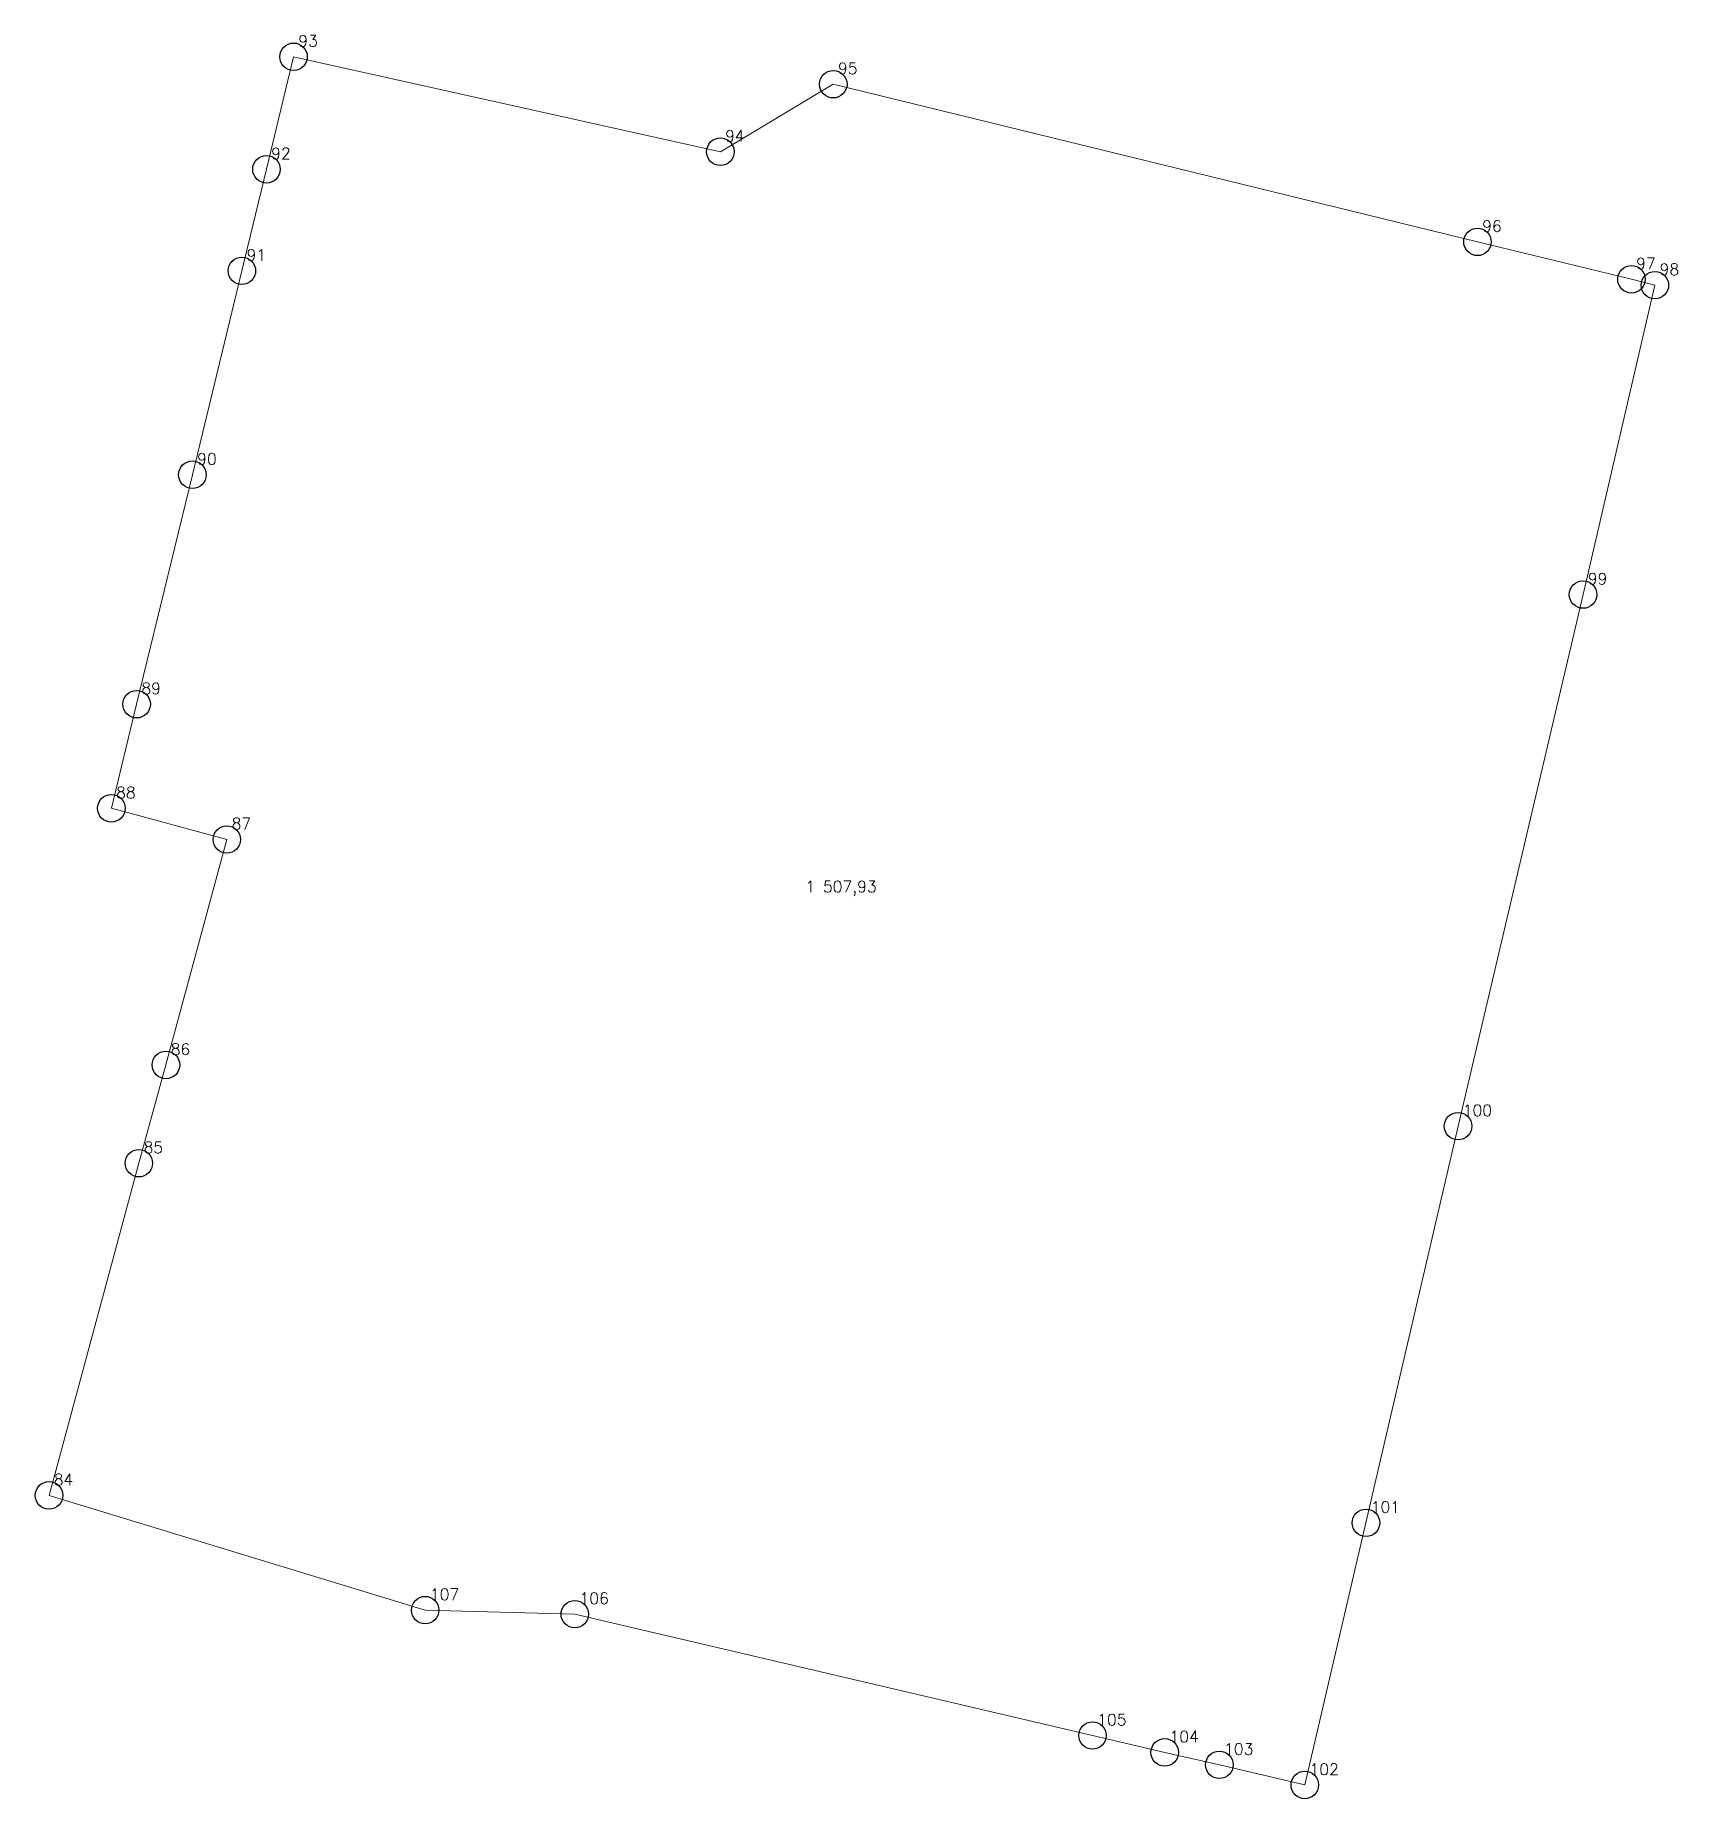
# Model space of a CAD drawing. Extents: x 1391578 to 1399811, y 355675 to 360827.
# Drawn here: x 1394356.93 to 1394401.72, y 359224.44 to 359272.54 of the extents above; entities that cross this region are included whole.
import ezdxf

# ---------------------------------------------------------------- set-up
doc = ezdxf.new("R2010")
doc.units = 0
doc.header["$PDMODE"] = 33
doc.header["$PDSIZE"] = 0.75
doc.layers.add('6 - утвержденные границы территорий окн', color=7, linetype='Continuous')
doc.styles.get("Standard").update_dxf_attribs({"font": 'simplex.shx'})

msp = doc.modelspace()

# ---------------------------------------------------------------- texts
at = {"layer": '6 - утвержденные границы территорий окн', "color": 7}
for s, p in [('93', (1394364.099, 359272.23)), ('95', (1394378.819, 359271.48)), ('94', (1394375.739, 359269.64)), ('92', (1394363.359, 359269.16)), ('96', (1394396.389, 359267.18)), ('91', (1394362.689, 359266.39)), ('97', (1394400.589, 359266.16)), ('98', (1394401.229, 359266)), ('90', (1394361.339, 359260.83)), ('99', (1394399.269, 359257.56)), ('89', (1394359.819, 359254.57)), ('88', (1394359.129, 359251.73)), ('87', (1394362.279, 359250.88)), ('1 507,93', (1394377.928, 359249.165)), ('86', (1394360.619, 359244.73)), ('100', (1394395.859, 359243.06)), ('85', (1394359.879, 359242.05)), ('84', (1394357.429, 359232.99)), ('101', (1394393.349, 359232.24)), ('107', (1394367.689, 359229.86)), ('106', (1394371.769, 359229.75)), ('105', (1394385.889, 359226.44)), ('104', (1394387.859, 359225.98)), ('103', (1394389.349, 359225.64)), ('102', (1394391.679, 359225.09))]:
    msp.add_text(s, height=0.3111, dxfattribs=at).set_placement(p)

# ---------------------------------------------------------------- linework, layer by layer
at = {"layer": '6 - утвержденные границы территорий окн', "color": 7, "lineweight": 20}
msp.add_lwpolyline([(1394357.3, 359232.715), (1394359.75, 359241.775), (1394360.49, 359244.455), (1394362.15, 359250.605), (1394359, 359251.455), (1394359.69, 359254.295), (1394361.21, 359260.555), (1394362.56, 359266.115), (1394363.23, 359268.885), (1394363.97, 359271.955), (1394375.61, 359269.365), (1394378.69, 359271.205), (1394396.26, 359266.905), (1394400.46, 359265.885), (1394401.1, 359265.725), (1394399.14, 359257.285), (1394395.73, 359242.785), (1394393.22, 359231.965), (1394391.55, 359224.815), (1394389.22, 359225.365), (1394387.73, 359225.705), (1394385.76, 359226.165), (1394371.64, 359229.475), (1394367.56, 359229.585), (1394357.3, 359232.715)], close=True, dxfattribs=at)
at = {"layer": '6 - утвержденные границы территорий окн'}
for p in [(1394363.97, 359271.955), (1394378.69, 359271.205), (1394375.61, 359269.365), (1394363.23, 359268.885), (1394396.26, 359266.905), (1394362.56, 359266.115), (1394400.46, 359265.885), (1394401.1, 359265.725), (1394361.21, 359260.555), (1394399.14, 359257.285), (1394359.69, 359254.295), (1394359, 359251.455), (1394362.15, 359250.605), (1394360.49, 359244.455), (1394395.73, 359242.785), (1394359.75, 359241.775), (1394357.3, 359232.715), (1394393.22, 359231.965), (1394367.56, 359229.585), (1394371.64, 359229.475), (1394385.76, 359226.165), (1394387.73, 359225.705), (1394389.22, 359225.365), (1394391.55, 359224.815)]:
    msp.add_point(p, dxfattribs=at)

msp.set_redraw_order([(e.dxf.handle, doc.entitydb.next_handle()) for e in msp.query("TEXT MTEXT ATTDEF DIMENSION ARC_DIMENSION")])  # texts and dimensions are drawn at this point

doc.saveas('drawing.dxf')
